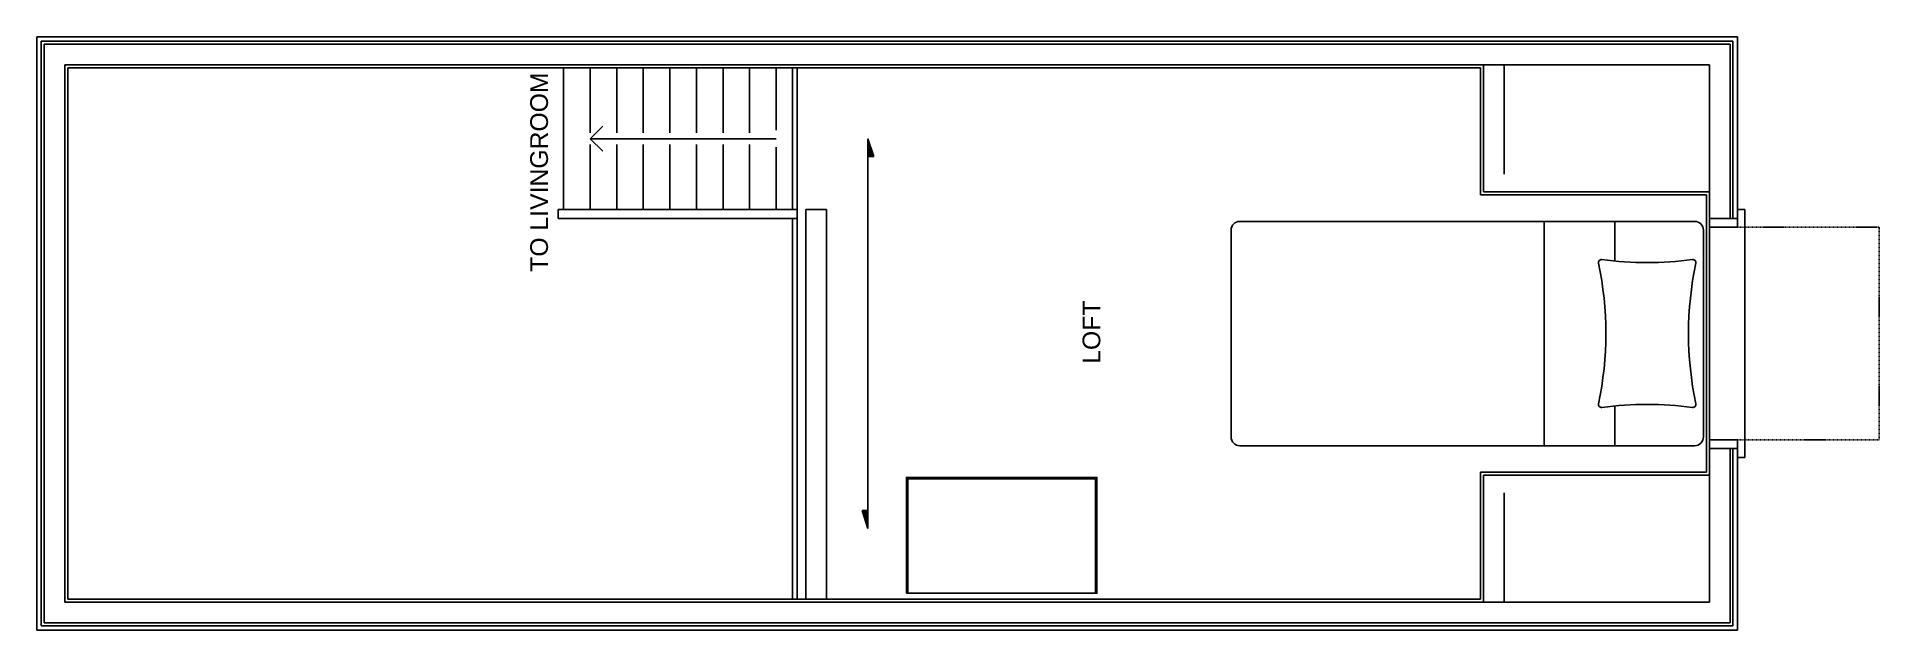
# Model space of a CAD drawing. Header units: inches. Extents: x -177 to 2825, y -2046 to -803.
# Drawn here: x 2051.9 to 2363.9, y -1023.9 to -923.4 of the extents above; entities that cross this region are included whole.
import ezdxf

# ---------------------------------------------------------------- set-up
doc = ezdxf.new("R2010")
doc.units = ezdxf.units.IN
doc.header["$MEASUREMENT"] = 0
doc.linetypes.add('HIDDEN2', pattern=[0.1875, 0.125, -0.0625])
doc.layers.add('Hidden Line', color=7, linetype='HIDDEN2')
doc.styles.get("Standard").update_dxf_attribs({"font": 'arial.ttf'})

msp = doc.modelspace()

# ---------------------------------------------------------------- texts
for s, p in [('TO LIVINGROOM', (2138.48, -963.19)), ('LOFT', (2232.02, -978.78))]:
    msp.add_text(s, height=3, rotation=90).set_placement(p)

# ---------------------------------------------------------------- hatches: boundary and pattern name
h = msp.add_hatch(color=256)
h.dxf.hatch_style = 1
h.paths.add_polyline_path([(2192.67, -940.65), (2192.67, -943.65), (2193.67, -943.65)])
h = msp.add_hatch(color=256)
h.dxf.hatch_style = 1
h.paths.add_polyline_path([(2192.67, -1006.65), (2192.67, -1003.65), (2191.67, -1003.65)])

# ---------------------------------------------------------------- linework, layer by layer
for p, q in [((2339.92, -923.4), (2051.92, -923.4)), ((2051.92, -923.4), (2051.92, -1023.9)), ((2339.92, -955.65), (2339.92, -923.4)), ((2056.67, -1019.15), (2056.67, -928.15)), ((2056.67, -928.15), (2296.42, -928.15)), ((2057.17, -1018.65), (2057.17, -928.65)), ((2057.17, -928.65), (2296.42, -928.65)), ((2141.13, -928.65), (2141.13, -952.65)), ((2145.63, -928.65), (2145.63, -939.65)), ((2150.13, -928.65), (2150.13, -939.65)), ((2154.63, -928.65), (2154.63, -939.65)), ((2159.13, -928.65), (2159.13, -939.65)), ((2163.63, -928.65), (2163.63, -939.65)), ((2168.13, -928.65), (2168.13, -939.65)), ((2172.63, -928.65), (2172.63, -939.65)), ((2177.13, -928.65), (2177.13, -939.23)), ((2335.17, -928.15), (2179.92, -928.15)), ((2179.92, -928.65), (2179.92, -952.65)), ((2180.67, -928.65), (2180.67, -1018.65)), ((2296.42, -928.65), (2296.42, -950.15)), ((2296.92, -928.15), (2296.92, -949.65)), ((2300.42, -946.65), (2300.42, -928.15)), ((2335.17, -1019.15), (2335.17, -928.15)), ((2145.63, -940.65), (2147.75, -938.52)), ((2145.63, -940.65), (2147.75, -938.52)), ((2177.13, -940.65), (2145.63, -940.65)), ((2145.63, -940.65), (2147.75, -942.77)), ((2145.63, -940.65), (2147.75, -942.77)), ((2145.63, -941.65), (2145.63, -952.65)), ((2150.13, -941.65), (2150.13, -952.65)), ((2154.63, -941.65), (2154.63, -952.65)), ((2159.13, -941.65), (2159.13, -952.65)), ((2163.63, -941.65), (2163.63, -952.65)), ((2168.13, -941.65), (2168.13, -952.65)), ((2172.63, -941.65), (2172.63, -952.65)), ((2177.13, -942.06), (2177.13, -952.65)), ((2192.67, -940.65), (2192.67, -1006.65)), ((2192.67, -940.65), (2193.67, -943.65)), ((2192.67, -943.65), (2193.67, -943.65)), ((2334.67, -950.15), (2296.42, -950.15)), ((2335.17, -949.65), (2296.92, -949.65)), ((2296.92, -949.65), (2335.17, -949.65)), ((2334.67, -997.15), (2334.67, -950.15)), ((2140.2, -952.65), (2180.67, -952.65)), ((2140.2, -952.65), (2140.2, -954.15)), ((2140.2, -954.15), (2180.67, -954.15)), ((2179.92, -954.15), (2179.92, -1018.65)), ((2182.17, -952.65), (2182.17, -1018.65)), ((2182.17, -952.65), (2185.67, -952.65)), ((2185.67, -952.65), (2185.67, -1018.65)), ((2255.67, -954.65), (2332.67, -954.65)), ((2307.17, -992.65), (2307.17, -954.65)), ((2319.17, -961.39), (2319.17, -954.65)), ((2335.17, -954.15), (2339.92, -954.15)), ((2339.92, -952.65), (2341.17, -952.65)), ((2339.92, -955.65), (2339.92, -952.65)), ((2341.17, -994.65), (2341.17, -952.65)), ((2254.17, -991.15), (2254.17, -956.15)), ((2334.17, -991.15), (2334.17, -956.15)), ((2335.17, -955.65), (2339.92, -955.65)), ((2319.17, -992.65), (2319.17, -985.9)), ((2335.17, -991.65), (2339.92, -991.65)), ((2339.92, -1023.9), (2339.92, -991.65)), ((2339.92, -991.65), (2339.92, -994.65)), ((2255.67, -992.65), (2332.67, -992.65)), ((2335.17, -993.15), (2339.92, -993.15)), ((2339.92, -994.65), (2341.17, -994.65)), ((2231.2, -998.27), (2199.45, -998.27)), ((2199.45, -998.27), (2199.45, -1017.65)), ((2231.2, -1017.65), (2231.2, -998.27)), ((2334.67, -997.15), (2296.42, -997.15)), ((2296.42, -997.15), (2296.42, -1018.65)), ((2296.92, -997.65), (2335.17, -997.65)), ((2335.17, -997.65), (2296.92, -997.65)), ((2296.92, -997.65), (2296.92, -1019.15)), ((2300.42, -1000.65), (2300.42, -1019.15)), ((2192.67, -1003.65), (2191.67, -1003.65)), ((2192.67, -1006.65), (2191.67, -1003.65)), ((2056.67, -1019.15), (2335.17, -1019.15)), ((2057.17, -1018.65), (2296.42, -1018.65)), ((2051.92, -1023.9), (2339.92, -1023.9))]:
    msp.add_line(p, q)
for points in [[(2339.17, -954.15), (2339.17, -924.15), (2052.67, -924.15), (2052.67, -1023.15), (2339.17, -1023.15), (2339.17, -993.15)], [(2338.67, -954.15), (2338.67, -924.65), (2053.17, -924.65), (2053.17, -1022.65), (2338.67, -1022.65), (2338.67, -993.15)]]:
    msp.add_lwpolyline(points)
msp.add_lwpolyline([(2332.31, -986.16, 0.066724), (2316.96, -986.16, -0.517534), (2316.4, -985.56, 0.103497), (2316.4, -961.73, -0.517534), (2316.96, -961.13, 0.066724), (2332.31, -961.13, -0.517534), (2332.87, -961.73, 0.103497), (2332.87, -985.56, -0.517534)], format="xyb", close=True)
msp.add_lwpolyline([(2199.2, -1017.65), (2231.45, -1017.65), (2231.45, -998.02), (2199.2, -998.02)], close=True)
for centre, start, end in [((2255.67, -956.15), 90, 180), ((2332.67, -956.15), 0, 90), ((2255.67, -991.15), 180, 270), ((2332.67, -991.15), 270, 0)]:
    msp.add_arc(centre, 1.5, start, end)
at = {"layer": 'Hidden Line'}
msp.add_lwpolyline([(2339.92, -955.65), (2363.92, -955.65), (2363.92, -991.65), (2339.92, -991.65)], dxfattribs=at)

msp.set_redraw_order([(e.dxf.handle, doc.entitydb.next_handle()) for e in msp.query("TEXT MTEXT ATTDEF DIMENSION ARC_DIMENSION")])  # texts and dimensions are drawn at this point

doc.saveas('drawing.dxf')
